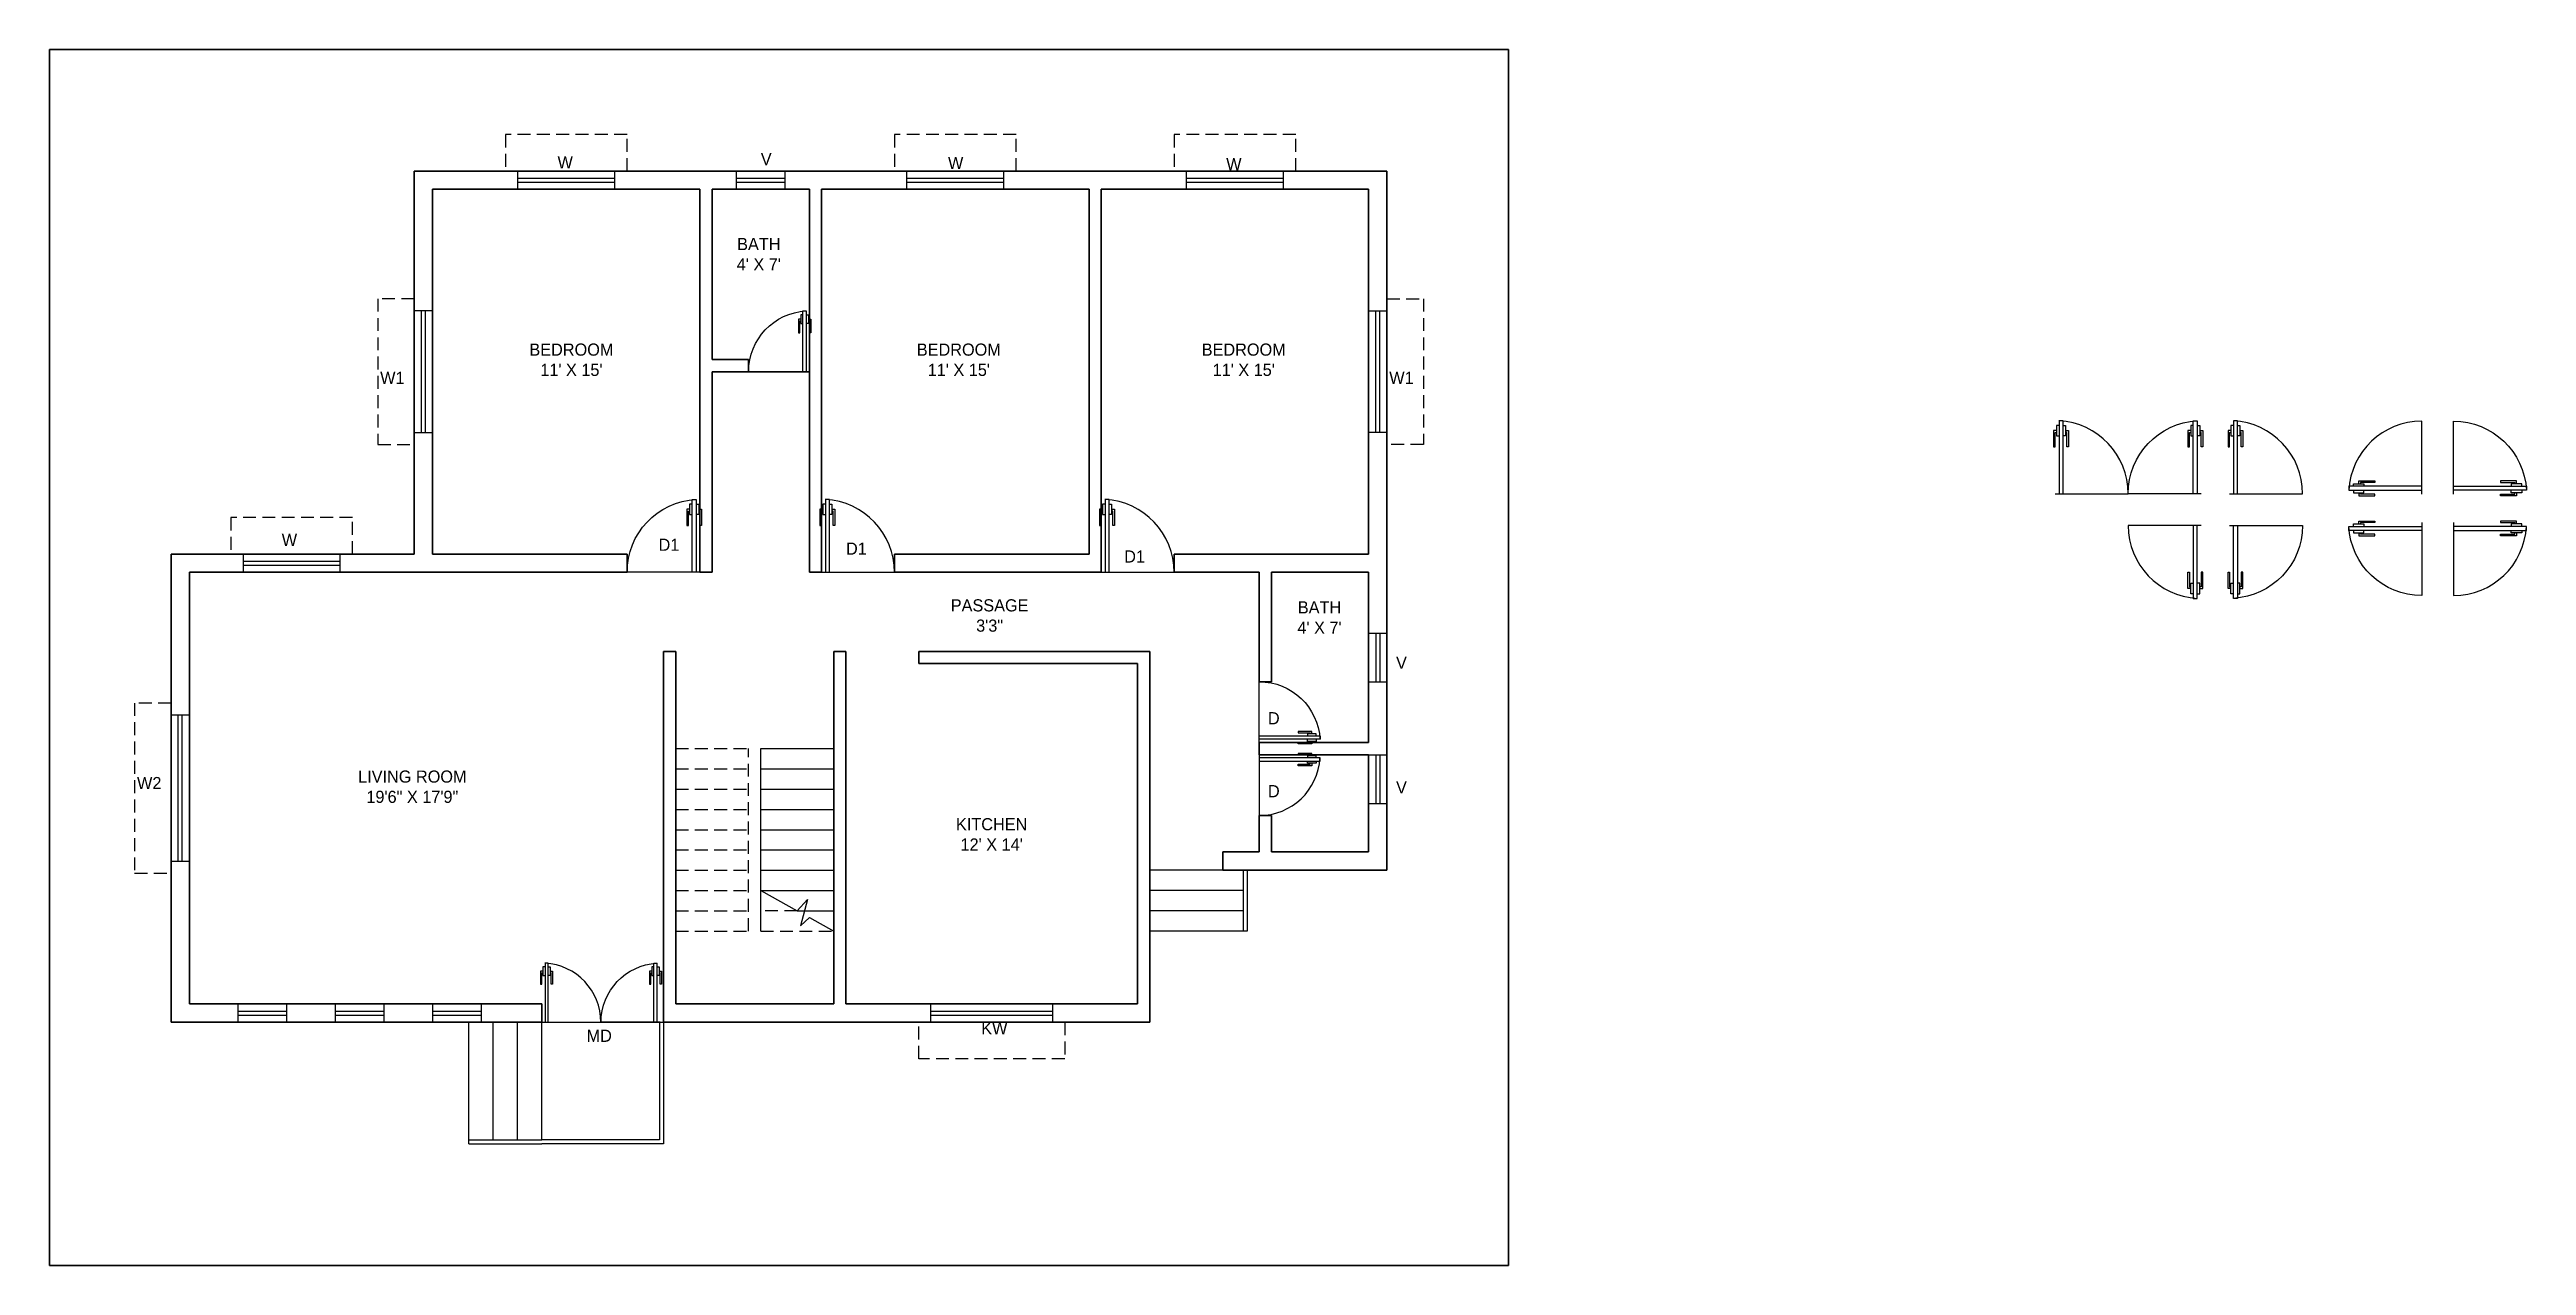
# Model space of a CAD drawing. Header units: inches. Extents: x -526 to 1669, y 26 to 876.
# Drawn here: x 180 to 1402, y 132 to 732 of the extents above; entities that cross this region are included whole.
import ezdxf

# ---------------------------------------------------------------- set-up
doc = ezdxf.new("R2010")
doc.units = ezdxf.units.IN
doc.linetypes.add('HIDDEN', pattern=[9.525, 6.35, -3.175])
doc.layers.add('1. WALL', color=7, linetype='Continuous', lineweight=35)
for name, color, linetype in [('2. DOORS', 10, 'Continuous'), ('3. WINDOW', 4, 'Continuous'), ('4. CHAJJA', 220, 'HIDDEN'), ('8. TEXT', 3, 'Continuous'), ('9. STAIRS', 161, 'Continuous')]:
    doc.layers.add(name, color=color, linetype=linetype)
doc.styles.add('Annotative', font='txt')

msp = doc.modelspace()

# ---------------------------------------------------------------- texts
at = {"layer": '8. TEXT', "char_height": 6, "attachment_point": 1}
for s, insert in [('\\pxqc;W', (427.2, 679.4)), ('\\pxqc;V', (526.4, 681)), ('\\pxqc;W', (619.9, 679.1)), ('\\pxqc;W', (757.2, 678.5)), ('\\pxqc;W1', (341.9, 573.1)), ('\\pxqc;W1', (839.9, 573.1)), ('\\pxqc;W', (291.1, 493.1)), ('\\pxqc;D1', (478.4, 490.7)), ('\\pxqc;D1', (570.9, 488.8)), ('\\pxqc;D1', (708.2, 484.9)), ('\\pxqc;V', (839.9, 432.5)), ('\\pxqc;D', (776.9, 405.1)), ('\\pxqc;W2', (221.9, 373.1)), ('\\pxqc;D', (776.9, 369.1)), ('\\pxqc;V', (839.9, 371)), ('\\pxqc;MD', (444, 248.4)), ('\\pxqc;KW', (639, 252.1))]:
    msp.add_mtext_dynamic_manual_height_columns(s, width=14.373, gutter_width=12.5, heights=[0], dxfattribs=dict(at, insert=insert))
at = {"layer": '8. TEXT', "char_height": 6, "attachment_point": 1, "style": 'Annotative'}
for s, insert in [("\\pxqc;BATH\\P4' X 7'", (483, 639.1)), ("\\pxqc;BEDROOM\\P11' X 15'", (390.5, 587)), ("\\pxqc;BEDROOM\\P11' X 15'", (581.7, 587)), ("\\pxqc;BEDROOM\\P11' X 15'", (722.3, 587)), ('\\pxqc;PASSAGE\\P3\'3"', (596.9, 460.8)), ("\\pxqc;BATH\\P4' X 7'", (759.7, 459.8)), ('\\pxqc;LIVING ROOM\\P19\'6" X 17\'9"', (312, 376.3)), ("\\pxqc;KITCHEN\\P12' X 14'", (597.9, 352.8))]:
    msp.add_mtext_dynamic_manual_height_columns(s, width=93.886, gutter_width=12.5, heights=[26.2], dxfattribs=dict(at, insert=insert))

# ---------------------------------------------------------------- blocks, each defined once
blk = doc.blocks.new('WINDOWS_SMALL')
at = {"layer": '3. WINDOW', "color": 170}
for p, q in [((-24, 5.5), (24, 5.5)), ((-24, 3.5), (24, 3.5))]:
    blk.add_line(p, q, dxfattribs=at)
at = {"layer": '3. WINDOW'}
blk.add_lwpolyline([(-24, 0), (24, 0), (24, 9), (-24, 9)], close=True, dxfattribs=at)
at = {"layer": '4. CHAJJA'}
blk.add_lwpolyline([(30, 9), (30, 27), (-30, 27), (-30, 9)], dxfattribs=at)
blk = doc.blocks.new('WINDOW 2')
at = {"layer": '3. WINDOW', "color": 170}
for p, q in [((0, 5.5), (60, 5.5)), ((0, 3.5), (60, 3.5))]:
    blk.add_line(p, q, dxfattribs=at)
at = {"layer": '3. WINDOW'}
blk.add_lwpolyline([(0, 0), (60, 0), (60, 9), (0, 9)], close=True, dxfattribs=at)
at = {"layer": '4. CHAJJA'}
blk.add_lwpolyline([(66, 9), (66, 27), (-6, 27), (-6, 9)], dxfattribs=at)
blk = doc.blocks.new('WINDOWS_1 (Medium)')
at = {"layer": '4. CHAJJA'}
blk.add_blockref('WINDOW 2', (-30, 0), dxfattribs=at)
blk = doc.blocks.new('WINDOW 3')
at = {"layer": '3. WINDOW', "color": 170}
for p, q in [((0, 5.5), (72, 5.5)), ((0, 3.5), (72, 3.5))]:
    blk.add_line(p, q, dxfattribs=at)
at = {"layer": '3. WINDOW'}
blk.add_lwpolyline([(0, 0), (72, 0), (72, 9), (0, 9)], close=True, dxfattribs=at)
at = {"layer": '4. CHAJJA'}
blk.add_lwpolyline([(78, 9), (78, 27), (-6, 27), (-6, 9)], dxfattribs=at)
blk = doc.blocks.new('WINDOWS_LARGE')
at = {"layer": '4. CHAJJA'}
blk.add_blockref('WINDOW 3', (-36, 0), dxfattribs=at)
blk = doc.blocks.new('GLASS')
at = {"layer": '3. WINDOW'}
for p, q in [((-12, 5.5), (-12, -3.5)), ((-12, 2), (12, 2)), ((-12, 0), (12, 0)), ((12, 5.5), (12, -3.5))]:
    blk.add_line(p, q, dxfattribs=at)
blk = doc.blocks.new('VENTILATOR')
at = {"layer": '3. WINDOW', "color": 5}
for p, q in [((-12, -3.5), (-12, 5.5)), ((-12, 2), (12, 2)), ((-12, 0), (12, 0)), ((12, -3.5), (12, 5.5))]:
    blk.add_line(p, q, dxfattribs=at)
blk = doc.blocks.new('DOOR')
at = {"layer": '2. DOORS'}
for p, q in [((0.6, 31.1), (-0.8, 31.1)), ((-0.8, 31.1), (-0.8, 23.1)), ((0, 23.1), (0, 30.2)), ((0, 30.2), (0.6, 30.2)), ((1.9, 33.7), (0.6, 33.7)), ((0.6, 33.7), (0.6, 28.5)), ((0.6, 28.5), (1.9, 28.5)), ((3.9, 36), (1.9, 36)), ((1.9, 36), (1.9, 0)), ((1.9, 33.7), (1.9, 33.3)), ((3.9, 0), (3.9, 36)), ((3.9, 33.7), (5.1, 33.7)), ((5.1, 28.5), (3.9, 28.5)), ((5.1, 33.7), (5.1, 28.5)), ((5.1, 31.1), (6.5, 31.1)), ((5.7, 30.2), (5.1, 30.2)), ((5.7, 23.1), (5.7, 30.2)), ((6.5, 31.1), (6.5, 23.1)), ((-0.8, 23.1), (-0.8, 23.1)), ((-0.8, 23.1), (0, 23.1)), ((6.5, 23.1), (5.7, 23.1)), ((6.5, 23.1), (6.5, 23.1)), ((0, 0), (36, 0)), ((1.9, 0), (3.9, 0))]:
    blk.add_line(p, q, dxfattribs=at)
blk.add_arc((0, 0), 36, 0, 87.0487, dxfattribs=at)

# ---------------------------------------------------------------- linework, layer by layer
at = {"layer": '1. WALL', "color": 1}
for p, q in [((899.9, 732.1), (179.9, 732.1)), ((179.9, 732.1), (179.9, 132.1)), ((899.9, 132.1), (899.9, 732.1)), ((179.9, 132.1), (899.9, 132.1))]:
    msp.add_line(p, q, dxfattribs=at)
at = {"layer": '1. WALL'}
for p, q in [((839.9, 672.1), (359.9, 672.1)), ((359.9, 483.1), (359.9, 672.1)), ((368.9, 483.1), (368.9, 663.1)), ((500.9, 663.1), (368.9, 663.1)), ((500.9, 474.1), (500.9, 663.1)), ((554.9, 663.1), (506.9, 663.1)), ((506.9, 579.1), (506.9, 663.1)), ((554.9, 474.1), (554.9, 663.1)), ((560.9, 474.1), (560.9, 663.1)), ((692.9, 663.1), (560.9, 663.1)), ((692.9, 483.1), (692.9, 663.1)), ((830.9, 663.1), (698.9, 663.1)), ((698.9, 474.1), (698.9, 663.1)), ((830.9, 483.1), (830.9, 663.1)), ((839.9, 327.1), (839.9, 672.1)), ((524.9, 579.1), (506.9, 579.1)), ((524.9, 573.1), (524.9, 579.1)), ((506.9, 474.1), (506.9, 573.1)), ((554.9, 573.1), (506.9, 573.1)), ((239.9, 483.1), (239.9, 252.1)), ((359.9, 483.1), (239.9, 483.1)), ((464.9, 483.1), (368.9, 483.1)), ((464.9, 474.1), (464.9, 483.1)), ((596.9, 474.1), (596.9, 483.1)), ((692.9, 483.1), (596.9, 483.1)), ((830.9, 483.1), (734.9, 483.1)), ((734.9, 474.1), (734.9, 483.1)), ((248.9, 474.1), (248.9, 261.1)), ((464.9, 474.1), (248.9, 474.1)), ((506.9, 474.1), (500.9, 474.1)), ((560.9, 474.1), (554.9, 474.1)), ((698.9, 474.1), (596.9, 474.1)), ((776.9, 474.1), (734.9, 474.1)), ((776.9, 420.1), (776.9, 474.1)), ((830.9, 474.1), (782.9, 474.1)), ((782.9, 420.1), (782.9, 474.1)), ((830.9, 390.1), (830.9, 474.1)), ((482.9, 435.1), (482.9, 252.1)), ((488.9, 435.1), (482.9, 435.1)), ((488.9, 435.1), (488.9, 261.1)), ((566.9, 435.1), (566.9, 261.1)), ((566.9, 435.1), (572.9, 435.1)), ((572.9, 435.1), (572.9, 261.1)), ((608.9, 435.1), (608.9, 429.1)), ((608.9, 435.1), (722.9, 435.1)), ((608.9, 429.1), (716.9, 429.1)), ((716.9, 429.1), (716.9, 261.1)), ((722.9, 435.1), (722.9, 336.1)), ((782.9, 420.1), (776.9, 420.1)), ((830.9, 390.1), (776.9, 390.1)), ((776.9, 384.1), (776.9, 390.1)), ((830.9, 384.1), (776.9, 384.1)), ((830.9, 336.1), (830.9, 384.1)), ((776.9, 336.1), (776.9, 354.1)), ((782.9, 354.1), (776.9, 354.1)), ((782.9, 336.1), (782.9, 354.1)), ((722.9, 336.1), (722.9, 327.1)), ((776.9, 336.1), (758.9, 336.1)), ((758.9, 336.1), (758.9, 327.1)), ((830.9, 336.1), (782.9, 336.1)), ((722.9, 327.1), (722.9, 252.1)), ((839.9, 327.1), (758.9, 327.1)), ((248.9, 261.1), (422.9, 261.1)), ((422.9, 261.1), (422.9, 252.1)), ((488.9, 261.1), (566.9, 261.1)), ((572.9, 261.1), (716.9, 261.1)), ((239.9, 252.1), (422.9, 252.1)), ((482.9, 252.1), (722.9, 252.1))]:
    msp.add_line(p, q, dxfattribs=at)
at = {"layer": '3. WINDOW'}
for p, q in [((320.9, 261.1), (320.9, 252.1)), ((320.9, 257.6), (344.9, 257.6)), ((344.9, 261.1), (344.9, 252.1)), ((368.9, 261.1), (368.9, 252.1)), ((368.9, 257.6), (392.9, 257.6)), ((392.9, 261.1), (392.9, 252.1)), ((320.9, 255.6), (344.9, 255.6)), ((368.9, 255.6), (392.9, 255.6))]:
    msp.add_line(p, q, dxfattribs=at)
at = {"layer": '9. STAIRS', "linetype": 'HIDDEN'}
for p, q in [((488.9, 387.1), (524.9, 387.1)), ((524.9, 297.1), (524.9, 387.1)), ((488.9, 377.1), (524.9, 377.1)), ((488.9, 367.1), (524.9, 367.1)), ((488.9, 367.1), (524.9, 367.1)), ((488.9, 357.1), (524.9, 357.1)), ((488.9, 357.1), (524.9, 357.1)), ((488.9, 347.1), (524.9, 347.1)), ((488.9, 337.1), (524.9, 337.1)), ((488.9, 327.1), (524.9, 327.1)), ((488.9, 317.1), (524.9, 317.1)), ((488.9, 307.1), (524.9, 307.1)), ((548.9, 307.1), (530.9, 307.1)), ((488.9, 297.1), (524.9, 297.1)), ((530.9, 297.1), (566.9, 297.1))]:
    msp.add_line(p, q, dxfattribs=at)
at = {"layer": '9. STAIRS'}
for p, q in [((530.9, 297.1), (530.9, 387.1)), ((530.9, 387.1), (566.9, 387.1)), ((530.9, 377.1), (566.9, 377.1)), ((530.9, 367.1), (566.9, 367.1)), ((530.9, 367.1), (566.9, 367.1)), ((530.9, 357.1), (566.9, 357.1)), ((530.9, 357.1), (566.9, 357.1)), ((530.9, 347.1), (566.9, 347.1)), ((530.9, 337.1), (566.9, 337.1)), ((530.9, 327.1), (566.9, 327.1)), ((758.9, 327.1), (722.9, 327.1)), ((770.9, 327.1), (770.9, 297.1)), ((530.9, 317.1), (566.9, 317.1)), ((530.9, 317.1), (548.9, 307.1)), ((548.9, 307.1), (554, 312.6)), ((548.9, 307.1), (566.9, 307.1)), ((554, 312.6), (550.5, 299.7)), ((768.9, 317.1), (722.9, 317.1)), ((768.9, 307.1), (722.9, 307.1)), ((550.5, 299.7), (554.9, 303.7)), ((554.9, 303.7), (566.9, 297.1)), ((770.9, 297.1), (722.9, 297.1)), ((386.9, 192.1), (386.9, 252.1)), ((398.9, 194.1), (398.9, 252.1)), ((410.9, 194.1), (410.9, 252.1)), ((422.9, 194.1), (422.9, 252.1)), ((422.9, 252.1), (482.9, 252.1)), ((482.9, 252.1), (482.9, 192.1)), ((386.9, 192.1), (422.9, 192.1)), ((482.9, 192.1), (422.9, 192.1))]:
    msp.add_line(p, q, dxfattribs=at)
at = {"layer": '9. STAIRS', "color": 1}
msp.add_line((768.9, 327.1), (768.9, 297.1), dxfattribs=at)
at = {"layer": '9. STAIRS', "color": 240, "true_color": 0xed1f24}
for p, q in [((480.9, 252.1), (480.9, 194.1)), ((386.9, 194.1), (422.9, 194.1)), ((480.9, 194.1), (422.9, 194.1))]:
    msp.add_line(p, q, dxfattribs=at)

# ---------------------------------------------------------------- block references
at = {"layer": '2. DOORS'}
for p, xscale, yscale, zscale in [((554.9, 573.1), -0.8333333333333334, 0.8333333333333334, 0.8333333333333334), ((422.9, 252.1), 0.8090744188812862, 0.8090744188812862, 0.8090744188812862), ((481.2, 252.1), -0.8090744188812862, 0.8090744188812862, 0.8090744188812862)]:
    msp.add_blockref('DOOR', p, dxfattribs=dict(at, xscale=xscale, yscale=yscale, zscale=zscale))
for p in [(1169.7, 512.9), (1255.8, 512.9), (560.9, 474.1), (698.9, 474.1)]:
    msp.add_blockref('DOOR', p, dxfattribs=at)
at = {"layer": '2. DOORS', "xscale": -1}
for p in [(1241.7, 512.9), (500.9, 474.1)]:
    msp.add_blockref('DOOR', p, dxfattribs=at)
at = {"layer": '2. DOORS'}
for p, rotation in [((1350.6, 512.7), 90), ((1241.7, 497.2), 180), ((1366.3, 498.6), 270)]:
    msp.add_blockref('DOOR', p, dxfattribs=dict(at, rotation=rotation))
at = {"layer": '2. DOORS', "xscale": -1}
for p, rotation in [((1366.3, 512.7), 270), ((1255.8, 497.2), 180), ((1350.6, 498.6), 90)]:
    msp.add_blockref('DOOR', p, dxfattribs=dict(at, rotation=rotation))
at = {"layer": '2. DOORS', "yscale": 0.8333333333333334, "zscale": 0.8333333333333334, "rotation": 270}
for p, xscale in [((776.9, 390.1), -0.8333333333333334), ((776.9, 384.1), 0.8333333333333334)]:
    msp.add_blockref('DOOR', p, dxfattribs=dict(at, xscale=xscale))
at = {"layer": '3. WINDOW'}
for name, p in [('VENTILATOR', (530.9, 666.6)), ('GLASS', (284.9, 255.6))]:
    msp.add_blockref(name, p, dxfattribs=at)
at = {"layer": '3. WINDOW', "rotation": 270}
for p in [(834.4, 432.1), (834.4, 372.1)]:
    msp.add_blockref('VENTILATOR', p, dxfattribs=at)
at = {"layer": '4. CHAJJA'}
for p in [(434.9, 663.1), (626.9, 663.1), (764.9, 663.1), (299.4, 474.1)]:
    msp.add_blockref('WINDOWS_SMALL', p, dxfattribs=at)
at = {"layer": '4. CHAJJA', "rotation": 90}
for name, p in [('WINDOWS_1 (Medium)', (368.9, 573.1)), ('WINDOWS_LARGE', (248.9, 367.6))]:
    msp.add_blockref(name, p, dxfattribs=at)
at = {"layer": '4. CHAJJA', "xscale": -1}
for p, rotation in [((830.9, 573.1), 270), ((644.9, 261.1), 180)]:
    msp.add_blockref('WINDOWS_1 (Medium)', p, dxfattribs=dict(at, rotation=rotation))

msp.set_redraw_order([(e.dxf.handle, doc.entitydb.next_handle()) for e in msp.query("TEXT MTEXT ATTDEF DIMENSION ARC_DIMENSION")])  # texts and dimensions are drawn at this point

doc.saveas('drawing.dxf')
